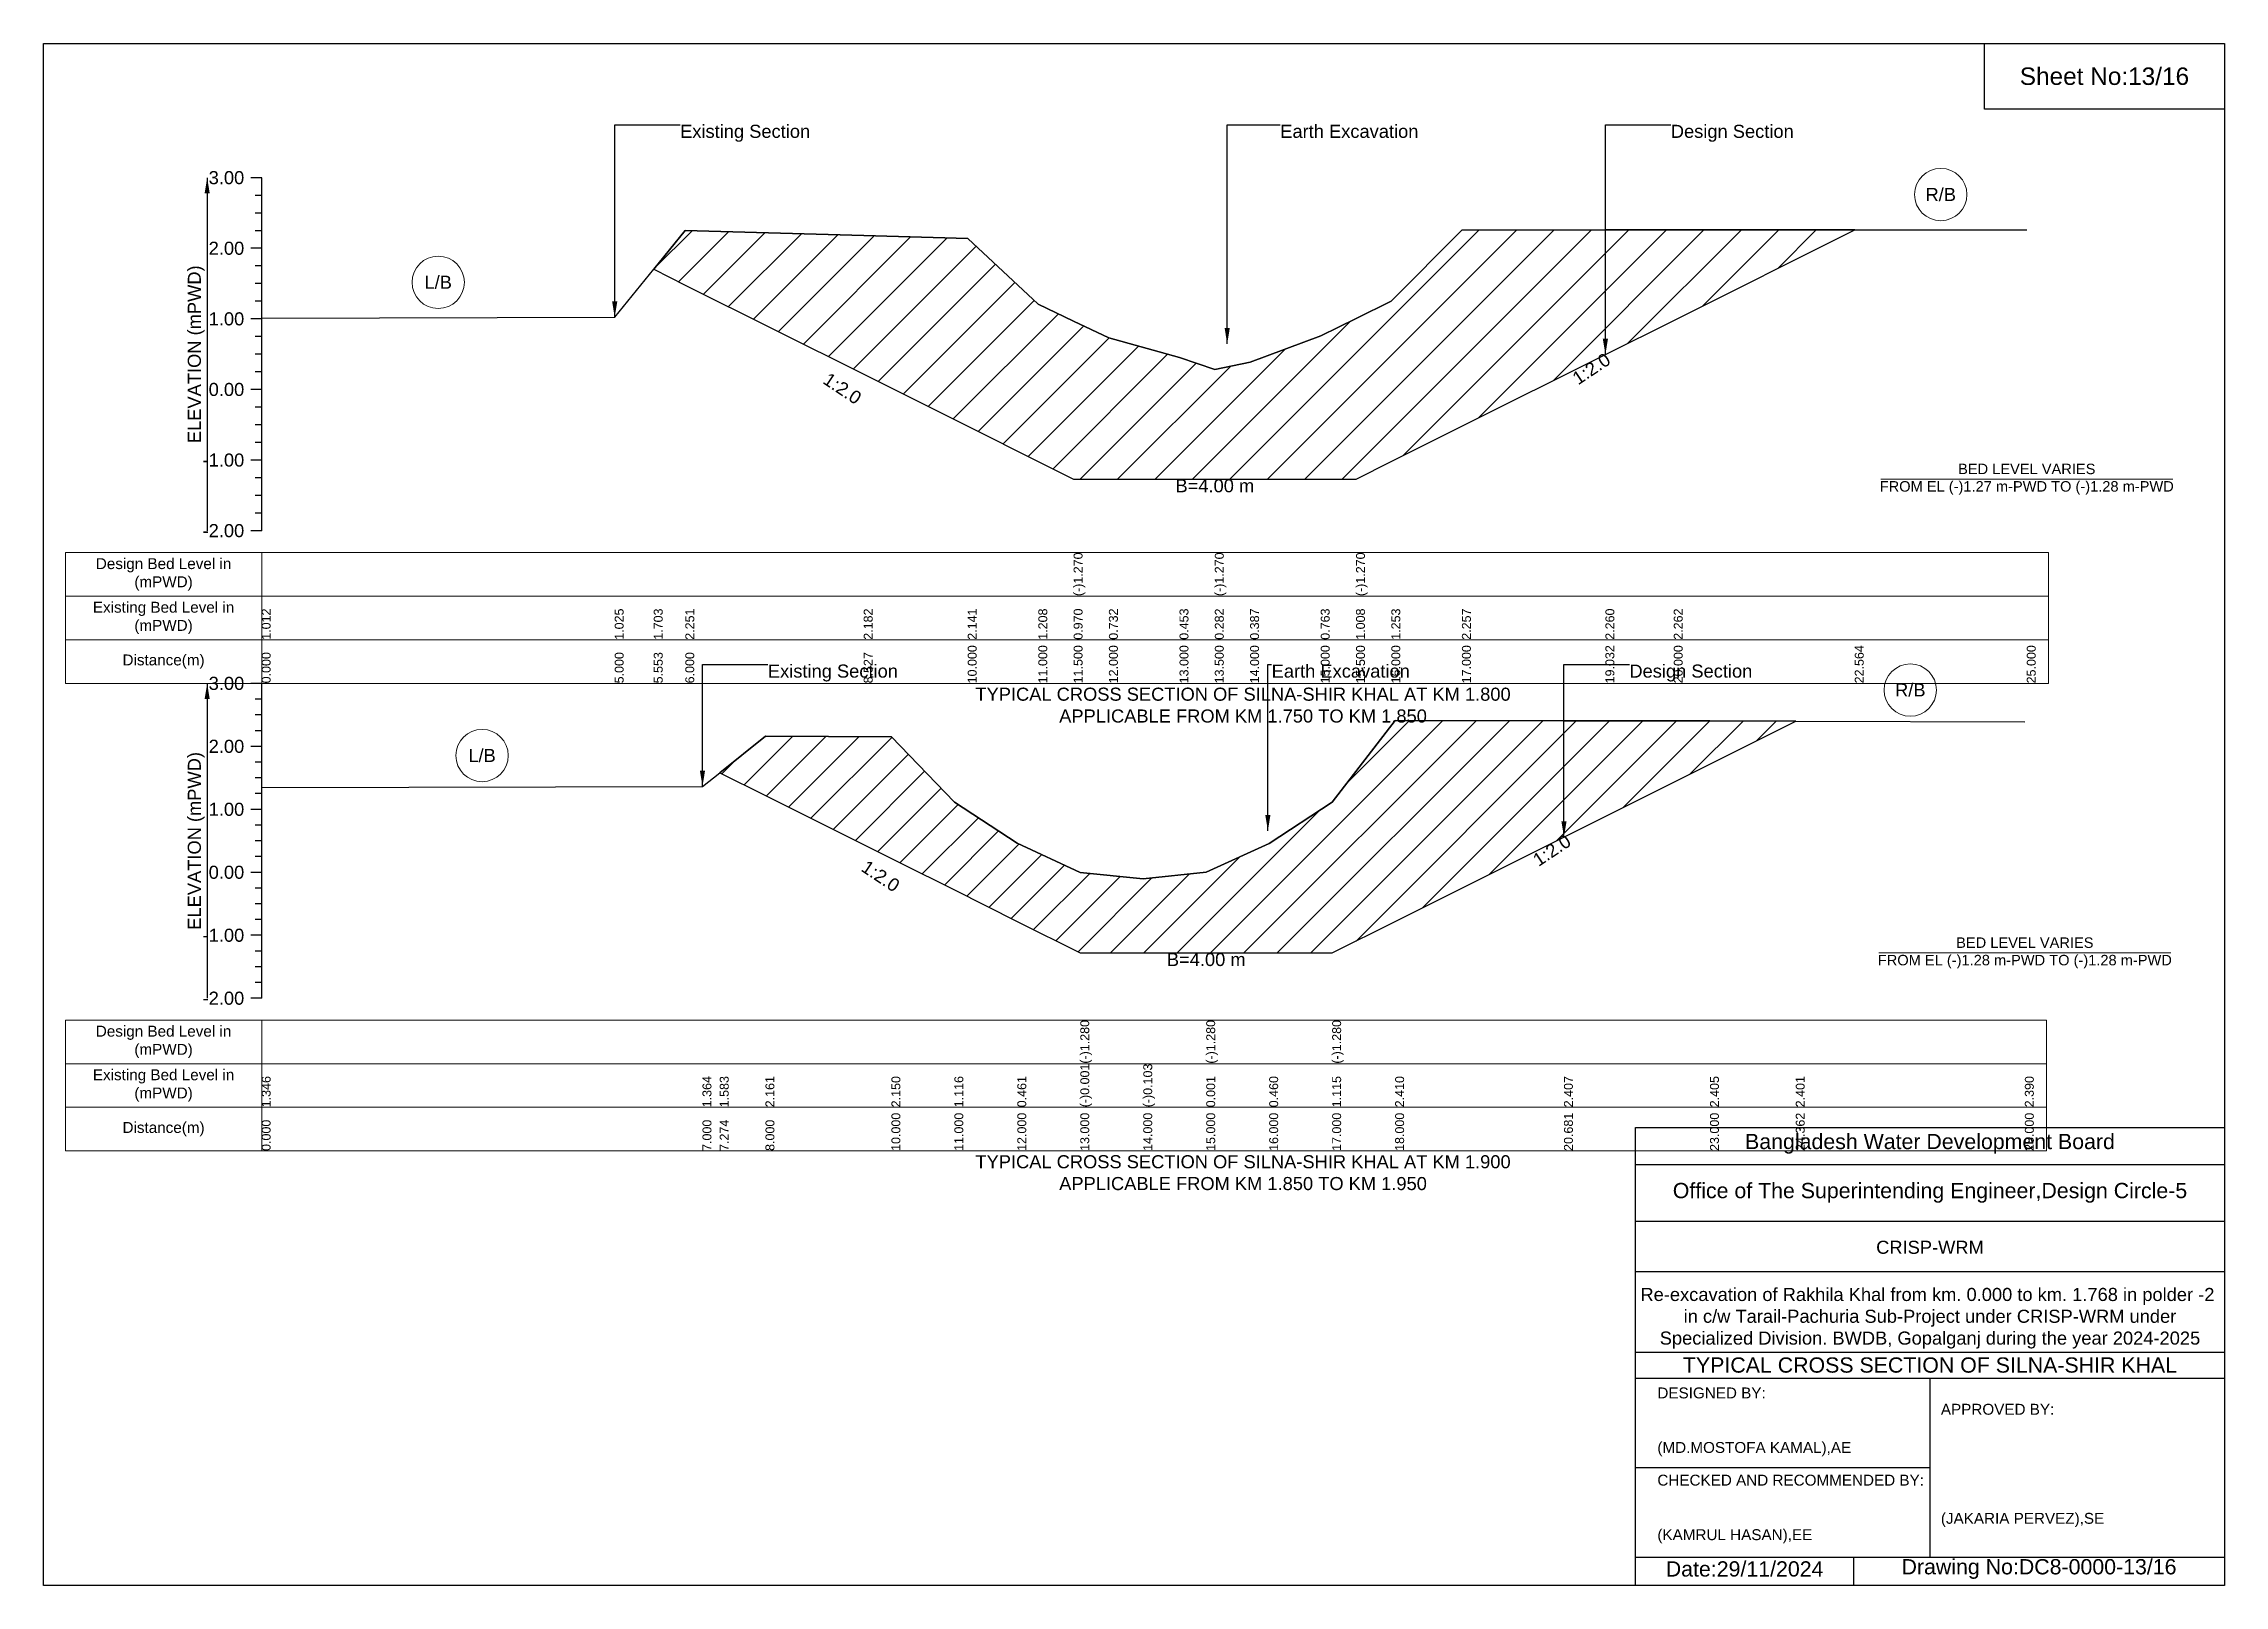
# Model space of a CAD drawing. Header units: inches. Extents: x 91000 to 258000, y -5656 to 0.
# Drawn here: x 220000 to 228000, y -5656 to 0 of the extents above; entities that cross this region are included whole.
import ezdxf

# ---------------------------------------------------------------- set-up
doc = ezdxf.new("R2010")
doc.units = ezdxf.units.IN
doc.header["$LTSCALE"] = 7
doc.header["$MEASUREMENT"] = 0
for name, color, linetype, lineweight in [('Cross section Data Border', 7, 'Continuous', 9), ('Cross Section Labels', 7, 'Continuous', 9), ('Existing_Bed_Level for Xsection', 7, 'Continuous', 25)]:
    doc.layers.add(name, color=color, linetype=linetype, lineweight=lineweight)
doc.styles.get("Standard").update_dxf_attribs({"font": 'arial.ttf'})
doc.dimstyles.get("Standard").update_dxf_attribs({"dimtxt": 0.18, "dimasz": 0.18, "dimexe": 0.18, "dimexo": 0.0625, "dimgap": 0.09, "dimtad": 0, "dimtih": 1, "dimtoh": 1, "dimdec": 4, "dimzin": 0, "dimdsep": 46, "dimtxsty": 'Standard', "dimcen": 0.09, "dimadec": 0, "dimazin": 0, "dimtfac": 1, "dimtdec": 4, "dimtofl": 0, "dimtmove": 0, "dimatfit": 3, "dimfxl": 1, "dimtolj": 1, "dimtzin": 0, "dimarcsym": 0})

msp = doc.modelspace()

# ---------------------------------------------------------------- texts
at = {"attachment_point": 5}
for s, insert, char_height in [('Sheet No:13/16', (227560, -120), 64), ('Bangladesh Water Development Board', (226920, -4036), 56), ('Office of The Superintending Engineer,Design Circle-5', (226920, -4216), 56)]:
    msp.add_mtext(s, dxfattribs=dict(at, insert=insert, char_height=char_height))
for s, insert, char_height, width, attachment_point in [('CRISP-WRM', (226920, -4416), 48, 2240, 5), ('Re-excavation of Rakhila Khal from km. 0.000 to km. 1.768 in polder -2  in c/w Tarail-Pachuria Sub-Project under CRISP-WRM under Specialized Division. BWDB, Gopalganj during the year 2024-2025', (226920, -4676), 48, 2160, 5), ('TYPICAL CROSS SECTION OF SILNA-SHIR KHAL', (226920, -4848), 56, 2240, 5), ('DESIGNED BY:^J^J^J(MD.MOSTOFA KAMAL),AE', (225920, -5056), 40, 1120, 4), ('APPROVED BY:^J^J^J^J^J^J(JAKARIA PERVEZ),SE', (226960, -5216), 40, 1120, 4), ('CHECKED AND RECOMMENDED BY:^J^J^J(KAMRUL HASAN),EE', (225920, -5376), 40, 1120, 4), ('Date:29/11/2024', (226240, -5596), 56, 1120, 5), ('Drawing No:DC8-0000-13/16', (227320, -5596), 56, 1760, 5)]:
    msp.add_mtext(s, dxfattribs=dict(insert=insert, char_height=char_height, width=width, attachment_point=attachment_point))
at = {"layer": 'Cross section Data Border', "char_height": 40, "width": 640, "attachment_point": 5}
for s, insert in [('Design Bed Level in (mPWD)', (220440, -1947)), ('Existing Bed Level in (mPWD)', (220440, -2107)), ('Distance(m)', (220440, -2267)), ('Design Bed Level in (mPWD)', (220440, -3662.2)), ('Existing Bed Level in (mPWD)', (220440, -3822.2)), ('Distance(m)', (220440, -3982.2))]:
    msp.add_mtext(s, dxfattribs=dict(at, insert=insert))
at = {"layer": 'Cross Section Labels'}
for s, insert, char_height, attachment_point in [('Existing Section', (222335, -297.8), 48, 1), ('Earth Excavation', (224536.5, -297.8), 48, 1), ('Design Section', (225969.3, -297.8), 48, 1), ('R/B', (226959.5, -553.7), 48, 5), ('L/B', (221447.5, -875.7), 48, 5), ('B=4.00 m', (224296.5, -1598), 48, 2), ('BED LEVEL VARIES ^JFROM EL (-)1.27 m-PWD TO (-)1.28 m-PWD', (227275, -1598), 38.4, 5), ('Existing Section', (222657, -2277.9), 48, 1), ('Earth Excavation', (224505, -2277.9), 48, 1), ('Design Section', (225817.3, -2277.9), 48, 1), ('TYPICAL CROSS SECTION OF SILNA-SHIR KHAL AT KM 1.800^JAPPLICABLE FROM KM 1.750 TO KM 1.850', (224400, -2427), 48, 5), ('R/B', (226847.8, -2371.4), 48, 5), ('L/B', (221608.5, -2611.7), 48, 5), ('BED LEVEL VARIES ^JFROM EL (-)1.28 m-PWD TO (-)1.28 m-PWD', (227268, -3335.9), 38.4, 5), ('B=4.00 m', (224265, -3335.9), 48, 2), ('TYPICAL CROSS SECTION OF SILNA-SHIR KHAL AT KM 1.900^JAPPLICABLE FROM KM 1.850 TO KM 1.950', (224400, -4142.2), 48, 5)]:
    msp.add_mtext(s, dxfattribs=dict(at, insert=insert, char_height=char_height, attachment_point=attachment_point))
at = {"layer": 'Cross Section Labels', "char_height": 48, "attachment_point": 2}
for insert, rotation in [((225664.5, -1172.9), 33.69007), ((222943.7, -1245.3), 326.30993), ((225519.5, -2939.6), 33.69007), ((223084, -3034.1), 326.30993)]:
    msp.add_mtext('1:2.0', dxfattribs=dict(at, insert=insert, rotation=rotation))
at = {"layer": 'Existing_Bed_Level for Xsection', "char_height": 48, "attachment_point": 6}
for s, insert in [('3.00', (220736, -492)), ('2.00', (220736, -751)), ('1.00', (220736, -1010)), ('0.00', (220736, -1269)), ('-1.00', (220736, -1528)), ('-2.00', (220736, -1787)), ('3.00', (220736, -2347.2)), ('2.00', (220736, -2578.2)), ('1.00', (220736, -2809.2)), ('0.00', (220736, -3040.2)), ('-1.00', (220736, -3271.2)), ('-2.00', (220736, -3502.2))]:
    msp.add_mtext(s, dxfattribs=dict(at, insert=insert))
at = {"layer": 'Existing_Bed_Level for Xsection', "rotation": 90}
for s, insert, char_height, attachment_point in [('ELEVATION (mPWD)', (220560, -1139.5), 48, 5), ('(-)1.270', (223778.5, -2027), 32.8, 1), ('(-)1.270', (224296.5, -2027), 32.8, 1), ('(-)1.270', (224814.5, -2027), 32.8, 1), ('1.012', (220800, -2187), 32.8, 1), ('1.025', (222095, -2187), 32.8, 1), ('1.703', (222238.3, -2187), 32.8, 1), ('2.251', (222354, -2187), 32.8, 1), ('2.182', (223008.4, -2187), 32.8, 1), ('2.141', (223390, -2187), 32.8, 1), ('1.208', (223649, -2187), 32.8, 1), ('0.970', (223778.5, -2187), 32.8, 1), ('0.732', (223908, -2187), 32.8, 1), ('0.453', (224167, -2187), 32.8, 1), ('0.282', (224296.5, -2187), 32.8, 1), ('0.387', (224426, -2187), 32.8, 1), ('0.763', (224685, -2187), 32.8, 1), ('1.008', (224814.5, -2187), 32.8, 1), ('1.253', (224944, -2187), 32.8, 1), ('2.257', (225203, -2187), 32.8, 1), ('2.260', (225729.3, -2187), 32.8, 1), ('2.262', (225980, -2187), 32.8, 1), ('0.000', (220800, -2347), 32.8, 1), ('5.000', (222095, -2347), 32.8, 1), ('5.553', (222238.3, -2347), 32.8, 1), ('6.000', (222354, -2347), 32.8, 1), ('8.527', (223008.4, -2347), 32.8, 1), ('10.000', (223390, -2347), 32.8, 1), ('11.000', (223649, -2347), 32.8, 1), ('11.500', (223778.5, -2347), 32.8, 1), ('12.000', (223908, -2347), 32.8, 1), ('13.000', (224167, -2347), 32.8, 1), ('13.500', (224296.5, -2347), 32.8, 1), ('14.000', (224426, -2347), 32.8, 1), ('15.000', (224685, -2347), 32.8, 1), ('15.500', (224814.5, -2347), 32.8, 1), ('16.000', (224944, -2347), 32.8, 1), ('17.000', (225203, -2347), 32.8, 1), ('19.032', (225729.3, -2347), 32.8, 1), ('20.000', (225980, -2347), 32.8, 1), ('22.564', (226644.1, -2347), 32.8, 1), ('25.000', (227275, -2347), 32.8, 1), ('ELEVATION (mPWD)', (220560, -2924.7), 48, 5), ('(-)1.280', (223803, -3742.2), 32.8, 1), ('(-)1.280', (224265, -3742.2), 32.8, 1), ('(-)1.280', (224727, -3742.2), 32.8, 1), ('(-)0.001', (223803, -3902.2), 32.8, 1), ('(-)0.103', (224034, -3902.2), 32.8, 1), ('1.346', (220800, -3902.2), 32.8, 1), ('1.364', (222417, -3902.2), 32.8, 1), ('1.583', (222480.4, -3902.2), 32.8, 1), ('2.161', (222648, -3902.2), 32.8, 1), ('2.150', (223110, -3902.2), 32.8, 1), ('1.116', (223341, -3902.2), 32.8, 1), ('0.461', (223572, -3902.2), 32.8, 1), ('0.001', (224265, -3902.2), 32.8, 1), ('0.460', (224496, -3902.2), 32.8, 1), ('1.115', (224727, -3902.2), 32.8, 1), ('2.410', (224958, -3902.2), 32.8, 1), ('2.407', (225577.3, -3902.2), 32.8, 1), ('2.405', (226113, -3902.2), 32.8, 1), ('2.401', (226427.6, -3902.2), 32.8, 1), ('2.390', (227268, -3902.2), 32.8, 1), ('0.000', (220800, -4062.2), 32.8, 1), ('7.000', (222417, -4062.2), 32.8, 1), ('7.274', (222480.4, -4062.2), 32.8, 1), ('8.000', (222648, -4062.2), 32.8, 1), ('10.000', (223110, -4062.2), 32.8, 1), ('11.000', (223341, -4062.2), 32.8, 1), ('12.000', (223572, -4062.2), 32.8, 1), ('13.000', (223803, -4062.2), 32.8, 1), ('14.000', (224034, -4062.2), 32.8, 1), ('15.000', (224265, -4062.2), 32.8, 1), ('16.000', (224496, -4062.2), 32.8, 1), ('17.000', (224727, -4062.2), 32.8, 1), ('18.000', (224958, -4062.2), 32.8, 1), ('20.681', (225577.3, -4062.2), 32.8, 1), ('23.000', (226113, -4062.2), 32.8, 1), ('24.362', (226427.6, -4062.2), 32.8, 1), ('28.000', (227268, -4062.2), 32.8, 1)]:
    msp.add_mtext(s, dxfattribs=dict(at, insert=insert, char_height=char_height, attachment_point=attachment_point))

# ---------------------------------------------------------------- hatches: boundary and pattern name
at = {"layer": 'Existing_Bed_Level for Xsection'}
h = msp.add_hatch(dxfattribs=at)
h.set_pattern_fill('ANSI31', color=256, scale=777, style=0)
h.paths.add_polyline_path([(222238.3, -827.9), (222354, -885.7), (223008.4, -1212.9), (223390, -1403.7), (223649, -1533.2), (223778.5, -1598), (223908, -1598), (224167, -1598), (224296.5, -1598), (224426, -1598), (224685, -1598), (224814.5, -1598), (224944, -1533.2), (225203, -1403.7), (225729.3, -1140.6), (225980, -1015.2), (226644.1, -683.2), (225980, -683.2), (225729.3, -683.6), (225203, -684.5), (224944, -944.5), (224814.5, -1008), (224685, -1071.4), (224426, -1168.8), (224296.5, -1196), (224167, -1151.7), (223908, -1079.5), (223778.5, -1017.8), (223649, -956.2), (223390, -714.5), (223008.4, -704), (222354, -686)])
h = msp.add_hatch(dxfattribs=at)
h.set_pattern_fill('ANSI31', color=256, scale=693, style=0)
h.paths.add_polyline_path([(222480.4, -2674.6), (222648, -2758.4), (223110, -2989.4), (223141.7, -3005.2), (223341, -3104.9), (223572, -3220.4), (223803, -3335.9), (224034, -3335.9), (224265, -3335.9), (224496, -3335.9), (224727, -3335.9), (224958, -3220.4), (225577.3, -2910.7), (226113, -2642.9), (226427.6, -2485.6), (226113, -2484.7), (225577.3, -2484.1), (224958, -2483.5), (224727, -2782.6), (224496, -2933.9), (224265, -3040), (224034, -3064), (223803, -3040.4), (223572, -2933.7), (223341, -2782.4), (223141.7, -2576.3), (223110, -2543.6), (222648, -2541)])

# ---------------------------------------------------------------- linework, layer by layer
for points in [[(220000, 0), (228000, 0), (228000, -5656), (220000, -5656)], [(227120, 0), (228000, 0), (228000, -240), (227120, -240)]]:
    msp.add_lwpolyline(points, close=True)
for points in [[(225840, -5656), (225840, -3976), (228000, -3976)], [(225840, -4112), (228000, -4112)], [(225840, -4320), (228000, -4320)], [(225840, -4504), (228000, -4504)], [(225840, -4800), (228000, -4800)], [(225840, -4896), (228000, -4896)], [(226920, -4896), (226920, -5552)], [(225840, -5224), (226920, -5224)], [(225840, -5552), (228000, -5552)], [(226640, -5552), (226640, -5656)]]:
    msp.add_lwpolyline(points)
at = {"layer": 'Cross section Data Border'}
for points in [[(220080, -1867), (227355, -1867), (227355, -2347), (220080, -2347)], [(220080, -3582.2), (227348, -3582.2), (227348, -4062.2), (220080, -4062.2)]]:
    msp.add_lwpolyline(points, close=True, dxfattribs=at)
for points in [[(220800, -1867), (220800, -2347)], [(220080, -2027), (227355, -2027)], [(220080, -2187), (227355, -2187)], [(220800, -3582.2), (220800, -4062.2)], [(220080, -3742.2), (227348, -3742.2)], [(220080, -3902.2), (227348, -3902.2)]]:
    msp.add_lwpolyline(points, dxfattribs=at)
at = {"layer": 'Cross Section Labels'}
for points in [[(226739.2, -1598), (227810.8, -1598)], [(226732.2, -3335.9), (227803.8, -3335.9)]]:
    msp.add_lwpolyline(points, dxfattribs=at)
for centre in [(226959.5, -553.7), (221447.5, -875.7), (226847.8, -2371.4), (221608.5, -2611.7)]:
    msp.add_circle(centre, 96, dxfattribs=at)
at = {"layer": 'Existing_Bed_Level for Xsection'}
for points in [[(220800, -492), (220760, -492)], [(220800, -556.8), (220776, -556.8)], [(220800, -1787), (220800, -1528), (220800, -1269), (220800, -1010), (220800, -751), (220800, -492)], [(220800, -621.5), (220776, -621.5)], [(220800, -686.3), (220776, -686.3)], [(220800, -1006.9), (222095, -1003.6), (222238.3, -827.9), (222354, -686), (223008.4, -704), (223390, -714.5), (223649, -956.2), (223778.5, -1017.8), (223778.5, -1017.8), (223908, -1079.5), (224167, -1151.7), (224296.5, -1196), (224296.5, -1196), (224426, -1168.8), (224685, -1071.4), (224814.5, -1008), (224814.5, -1008), (224944, -944.5), (225203, -684.5), (225729.3, -683.6), (225980, -683.2), (226644.1, -683.2), (227275, -683.2)], [(220800, -751), (220760, -751)], [(220800, -815.8), (220776, -815.8)], [(220800, -880.5), (220776, -880.5)], [(220800, -945.3), (220776, -945.3)], [(220800, -1010), (220760, -1010)], [(220800, -1074.8), (220776, -1074.8)], [(220800, -1139.5), (220776, -1139.5)], [(220800, -1269), (220760, -1269)], [(220800, -1204.3), (220776, -1204.3)], [(220800, -1333.8), (220776, -1333.8)], [(220800, -1398.5), (220776, -1398.5)], [(220800, -1463.3), (220776, -1463.3)], [(220800, -1528), (220760, -1528)], [(220800, -1592.8), (220776, -1592.8)], [(220800, -1657.5), (220776, -1657.5)], [(220800, -1722.3), (220776, -1722.3)], [(220800, -1787), (220760, -1787)], [(220800, -2347.2), (220760, -2347.2)], [(220800, -3502.2), (220800, -3271.2), (220800, -3040.2), (220800, -2809.2), (220800, -2578.2), (220800, -2347.2)], [(220800, -2405), (220776, -2405)], [(220800, -2462.7), (220776, -2462.7)], [(220800, -2520.5), (220776, -2520.5)], [(220800, -2729.3), (222417, -2725.1), (222480.4, -2674.6), (222648, -2541), (223110, -2543.6), (223141.7, -2576.3), (223341, -2782.4), (223572, -2933.7), (223803, -3040.4), (223803, -3040.4), (224034, -3064), (224265, -3040), (224265, -3040), (224496, -2933.9), (224727, -2782.6), (224727, -2782.6), (224958, -2483.5), (225577.3, -2484.1), (226113, -2484.7), (226427.6, -2485.6), (227268, -2488.1)], [(220800, -2578.2), (220760, -2578.2)], [(220800, -2636), (220776, -2636)], [(220800, -2693.7), (220776, -2693.7)], [(220800, -2751.5), (220776, -2751.5)], [(220800, -2809.2), (220760, -2809.2)], [(220800, -2867), (220776, -2867)], [(220800, -2924.7), (220776, -2924.7)], [(220800, -2982.5), (220776, -2982.5)], [(220800, -3040.2), (220760, -3040.2)], [(220800, -3098), (220776, -3098)], [(220800, -3155.7), (220776, -3155.7)], [(220800, -3271.2), (220760, -3271.2)], [(220800, -3213.5), (220776, -3213.5)], [(220800, -3329), (220776, -3329)], [(220800, -3386.7), (220776, -3386.7)], [(220800, -3502.2), (220760, -3502.2)], [(220800, -3444.5), (220776, -3444.5)]]:
    msp.add_lwpolyline(points, dxfattribs=at)
for points in [[(222238.3, -827.9), (222238.3, -827.9), (222354, -885.7), (223008.4, -1212.9), (223390, -1403.7), (223649, -1533.2), (223778.5, -1598), (223778.5, -1598), (223908, -1598), (224167, -1598), (224296.5, -1598), (224296.5, -1598), (224426, -1598), (224685, -1598), (224814.5, -1598), (224814.5, -1598), (224944, -1533.2), (225203, -1403.7), (225729.3, -1140.6), (225980, -1015.2), (226644.1, -683.2), (226644.1, -683.2), (226644.1, -683.2), (225980, -683.2), (225729.3, -683.6), (225203, -684.5), (224944, -944.5), (224814.5, -1008), (224814.5, -1008), (224685, -1071.4), (224426, -1168.8), (224296.5, -1196), (224296.5, -1196), (224167, -1151.7), (223908, -1079.5), (223778.5, -1017.8), (223778.5, -1017.8), (223649, -956.2), (223390, -714.5), (223008.4, -704), (222354, -686), (222238.3, -827.9)], [(222480.4, -2674.6), (222480.4, -2674.6), (222648, -2758.4), (223110, -2989.4), (223141.7, -3005.2), (223341, -3104.9), (223572, -3220.4), (223803, -3335.9), (223803, -3335.9), (224034, -3335.9), (224265, -3335.9), (224265, -3335.9), (224496, -3335.9), (224727, -3335.9), (224727, -3335.9), (224958, -3220.4), (225577.3, -2910.7), (226113, -2642.9), (226427.6, -2485.6), (226427.6, -2485.6), (226427.6, -2485.6), (226113, -2484.7), (225577.3, -2484.1), (224958, -2483.5), (224727, -2782.6), (224727, -2782.6), (224496, -2933.9), (224265, -3040), (224265, -3040), (224034, -3064), (223803, -3040.4), (223803, -3040.4), (223572, -2933.7), (223341, -2782.4), (223141.7, -2576.3), (223110, -2543.6), (222648, -2541), (222480.4, -2674.6)]]:
    msp.add_lwpolyline(points, close=True, dxfattribs=at)

msp.set_redraw_order([(e.dxf.handle, doc.entitydb.next_handle()) for e in msp.query("TEXT MTEXT ATTDEF DIMENSION ARC_DIMENSION")])  # texts and dimensions are drawn at this point

# ---------------------------------------------------------------- leaders
at = {"layer": 'Cross Section Labels', "annotation_type": 0, "has_hookline": 1, "hookline_direction": 0}
for points, text_width in [([(222095, -1003.6), (222095, -297.8), (222334.9, -297.8)], 467.2), ([(224341.9, -1101.3), (224341.9, -297.8), (224536.4, -297.8)], 497), ([(225729.3, -1140.6), (225729.3, -297.8), (225969.2, -297.8)], 441.2), ([(222417, -2725.1), (222417, -2277.9), (222656.9, -2277.9)], 467.2), ([(224491.1, -2887.5), (224491.1, -2277.9), (224504.9, -2277.9)], 497), ([(225577.3, -2910.7), (225577.3, -2277.9), (225817.2, -2277.9)], 441.2)]:
    msp.add_leader(points, dimstyle='Standard', override={"dimasz": 57.6}, dxfattribs=dict(at, text_width=text_width))
at = {"layer": 'Existing_Bed_Level for Xsection'}
for points in [[(220600, -492), (220600, -1787)], [(220600, -2347.2), (220600, -3502.2)]]:
    msp.add_leader(points, dimstyle='Standard', override={"dimasz": 57.6}, dxfattribs=at)

doc.saveas('drawing.dxf')
